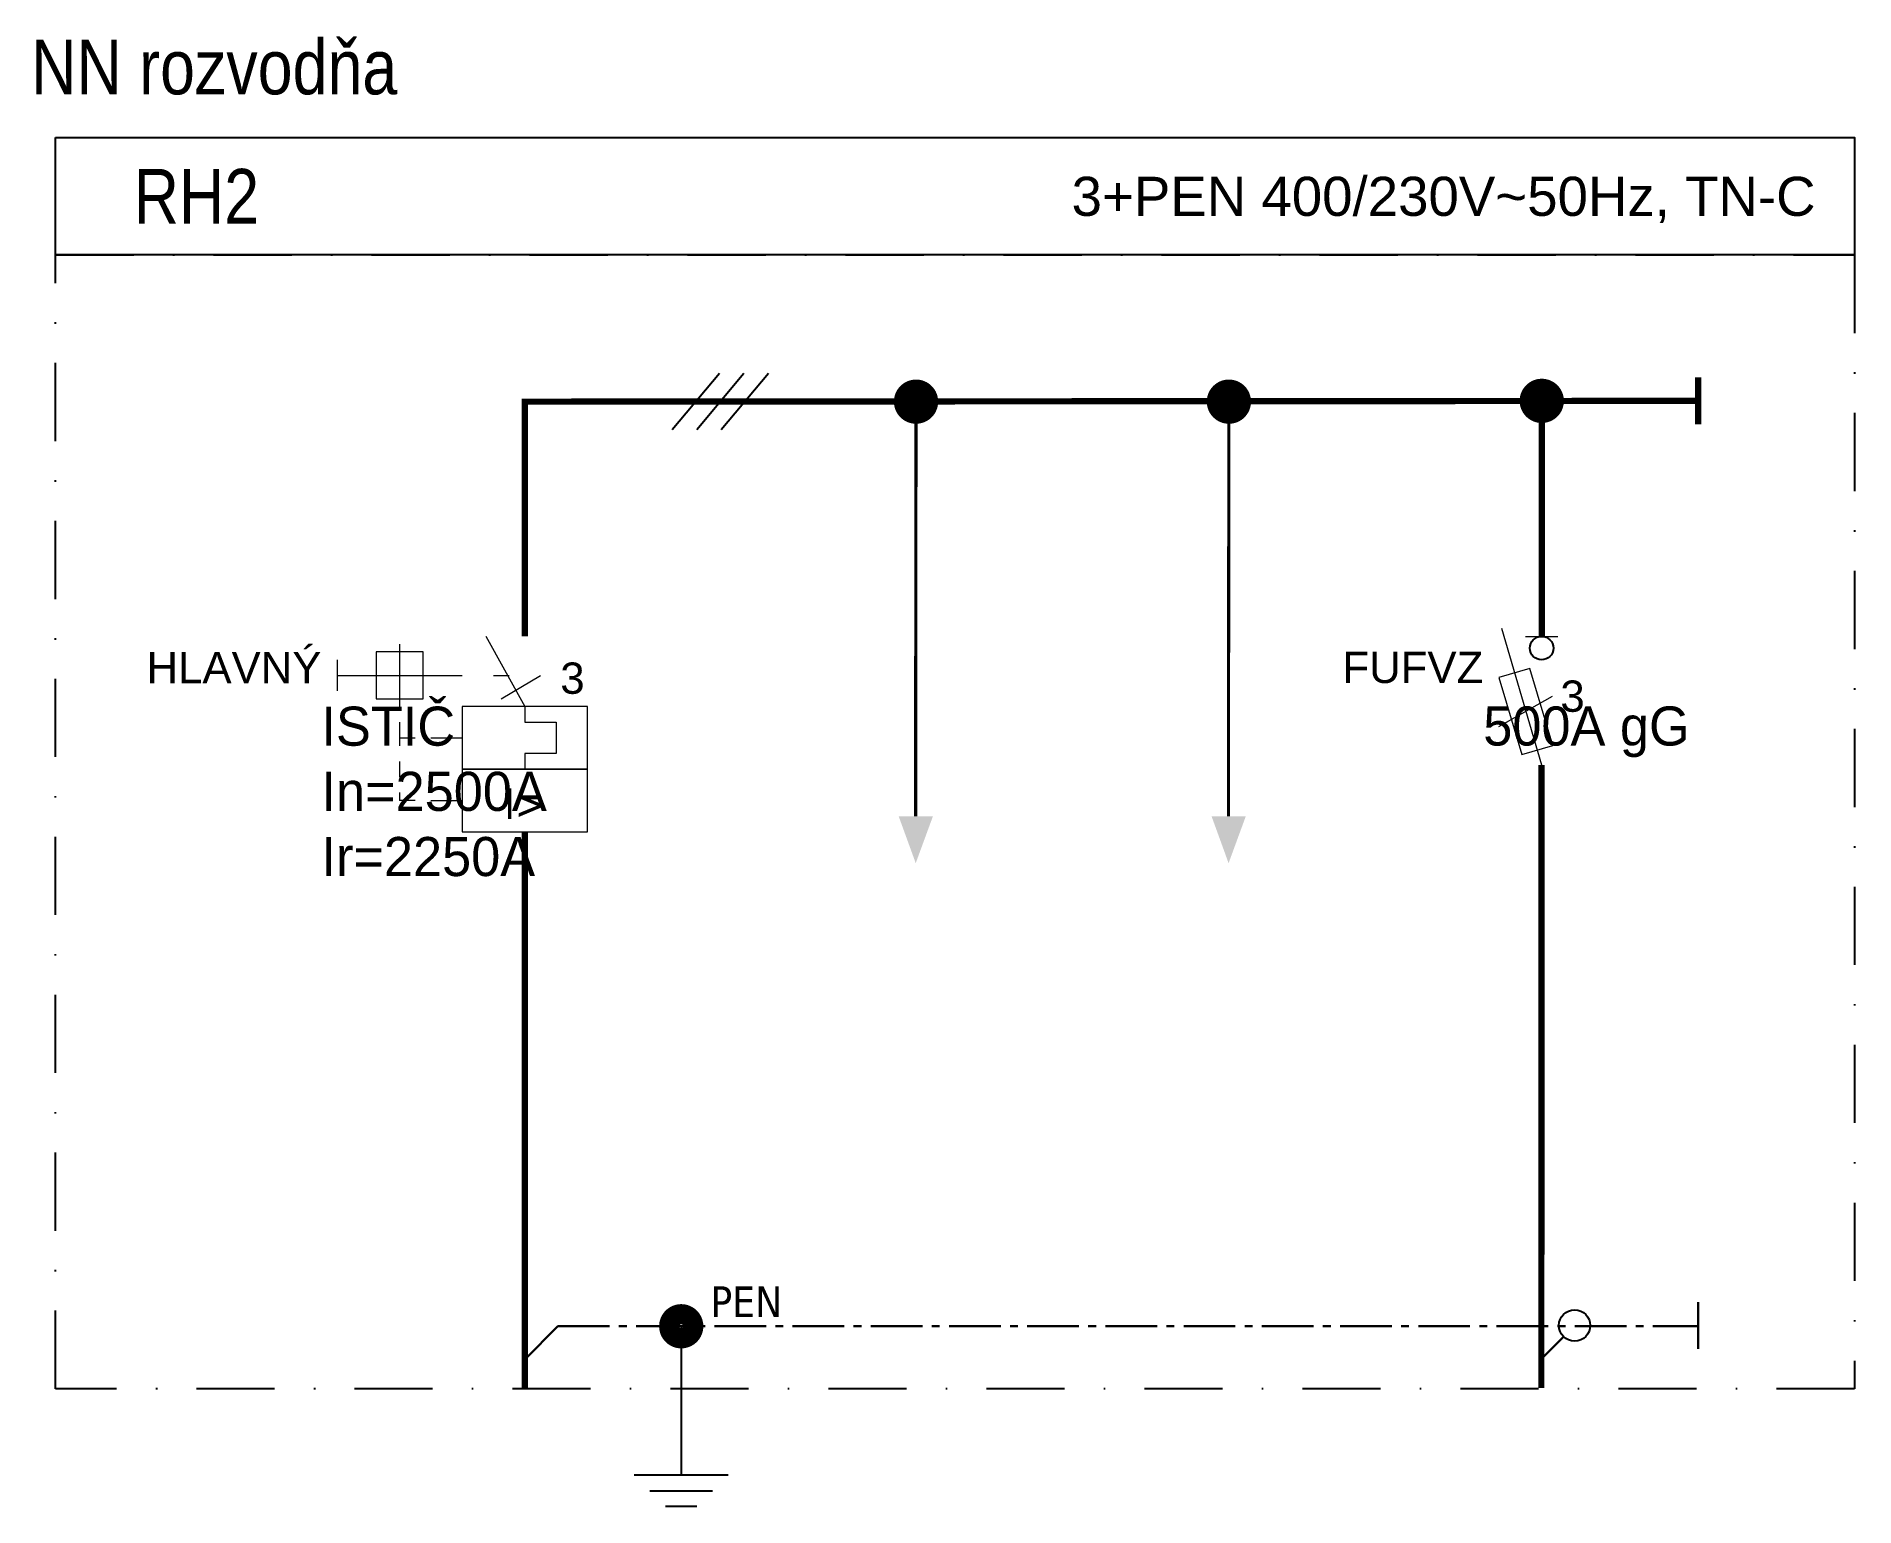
# Model space of a CAD drawing. Header units: millimetres. Extents: x -612 to 6794, y -5043 to 2163.
# Drawn here: x -66.7 to 49.5, y -1411.6 to -1317.6 of the extents above; entities that cross this region are included whole.
import ezdxf
from ezdxf.enums import TextEntityAlignment as Align

# ---------------------------------------------------------------- set-up
doc = ezdxf.new("R2018")
doc.units = ezdxf.units.MM
doc.header["$MEASUREMENT"] = 0
doc.linetypes.add('EPL_DASHLONGDOT', pattern=[1, 0.66, -0.12, 0.1, -0.12])
doc.linetypes.add('ČERCHOVANÁ', pattern=[1, 0.5, -0.25, 0, -0.25])
doc.layers.get('Defpoints').update_dxf_attribs({"color": 250})
for name, color, linetype in [('22kV', 34, 'Continuous'), ('400V', 7, 'Continuous'), ('Pístroj_OZN', 230, 'Continuous')]:
    doc.layers.add(name, color=color, linetype=linetype)
for name, color, linetype, lineweight in [('EPLAN100', 7, 'Continuous', 50), ('EPLAN301', 7, 'Continuous', 25), ('Prístroj', 7, 'Continuous', 13)]:
    doc.layers.add(name, color=color, linetype=linetype, lineweight=lineweight)
doc.styles.get("Standard").update_dxf_attribs({"font": 'arial.ttf'})
doc.styles.add('styl2', font='ARIALN.TTF', dxfattribs={"width": 0.85})
doc.styles.add('Tahoma', font='tahoma.ttf')

msp = doc.modelspace()

# ---------------------------------------------------------------- texts
at = {"layer": '22kV', "color": 0, "style": 'styl2'}
msp.add_text('RH2', height=3.5, dxfattribs=at).set_placement((-60.46, -1327.82), align=Align.MIDDLE_LEFT)
at = {"layer": '400V', "style": 'styl2'}
msp.add_text('NN rozvodňa', height=3.5, dxfattribs=at).set_placement((-67.01, -1319.55), align=Align.MIDDLE_LEFT)
at = {"layer": '400V', "color": 251, "lineweight": 13}
msp.add_text('3+PEN 400/230V~50Hz, TN-C', height=2.5, dxfattribs=at).set_placement((47.05, -1327.82), align=Align.MIDDLE_RIGHT)
at = {"layer": 'EPLAN100', "color": 94, "linetype": 'EPL_DASHLONGDOT', "lineweight": 30, "ltscale": 5, "true_color": 0x00a800, "style": 'Tahoma'}
msp.add_text('PEN', height=1.963, dxfattribs=at).set_placement((-21.3, -1400.07), align=Align.BOTTOM_CENTER)

# ---------------------------------------------------------------- blocks, each defined once
blk = doc.blocks.new('Výkonový istič')
at = {"layer": 'Prístroj', "color": 0, "ltscale": 4}
for p, q in [((0, -3.5), (0, 0)), ((-8, -4), (-8, -8)), ((-2.5, -3.5), (0, -8)), ((-12, -5), (-12, -7)), ((-12, -6), (-10.5, -6)), ((-10.5, -6), (-4, -6)), ((-2, -6), (-1, -6)), ((-1.5, -7.5), (1, -6)), ((-8, -9), (-8, -10)), ((-8, -10), (-7, -10)), ((-8, -10), (-8, -10.5)), ((-6, -10), (-4, -10)), ((-8, -11.5), (-8, -12.5)), ((-8, -13.5), (-8, -14)), ((-7, -14), (-8, -14)), ((-6, -14), (-4, -14))]:
    blk.add_line(p, q, dxfattribs=at)
for points in [[(-9.5, -7.5), (-6.5, -7.5), (-6.5, -4.5), (-9.5, -4.5)], [(-4, -12), (4, -12), (4, -8), (-4, -8)], [(-4, -16), (4, -16), (4, -12), (-4, -12)]]:
    blk.add_lwpolyline(points, close=True, dxfattribs=at)
blk.add_lwpolyline([(0, -8), (0, -9), (2, -9), (2, -11), (0, -11), (0, -12)], dxfattribs=at)
at = {"lineweight": 30, "flags": 104}
blk.add_attdef('POPIS', text='', height=1.8, dxfattribs=at).set_placement((-13, -5), align=Align.TOP_RIGHT)
at = {"color": 0}
blk.add_attdef('POCET_POLOV', (2.26309, -7.17774), '', height=2, dxfattribs=at)
at = {"layer": 'Prístroj', "color": 0, "style": 'Tahoma'}
blk.add_text('I>', height=1.9629, dxfattribs=at).set_placement((0, -14.19629), align=Align.MIDDLE_CENTER)
at = {"layer": 'Pístroj_OZN'}
blk.add_attdef('OZNACENIE', text='', height=2, dxfattribs=at).set_placement((-13, -3.5), align=Align.RIGHT)
blk = doc.blocks.new('Poistkový odpínač')
at = {"color": 0, "lineweight": 25, "ltscale": 4}
blk.add_circle((0, -3.5), 0.75, dxfattribs=at)
at = {"layer": 'Prístroj', "color": 0, "linetype": 'Continuous', "ltscale": 4}
for p, q in [((0, 0), (0, -2.75)), ((-2.57, -2.23), (0, -10.97)), ((-1.03, -2.75), (1.03, -2.75)), ((-2.73, -8.51), (0.7, -6.57)), ((0, -10.97), (0, -13.72))]:
    blk.add_line(p, q, dxfattribs=at)
blk.add_lwpolyline([(-1.27, -10.31), (0.71, -9.73), (-0.76, -4.8), (-2.73, -5.38)], close=True, dxfattribs=at)
blk.add_attdef('POCET_POLOV', text='', height=2).set_placement((1.2, -6.57), align=Align.MIDDLE_LEFT)
at = {"lineweight": 30, "flags": 104}
blk.add_attdef('POPIS', text='', height=1.8, dxfattribs=at).set_placement((-3.73, -7.23), align=Align.TOP_RIGHT)
at = {"layer": 'Pístroj_OZN'}
blk.add_attdef('OZNACENIE', text='', height=2, dxfattribs=at).set_placement((-3.73, -5.73), align=Align.RIGHT)

# ---------------------------------------------------------------- linework, layer by layer
at = {"layer": '22kV', "color": 0, "linetype": 'ČERCHOVANÁ', "ltscale": 10}
msp.add_lwpolyline([(-65.46, -1331.57), (49.55, -1331.57), (49.55, -1404.07), (-65.46, -1404.07)], close=True, dxfattribs=at)
at = {"layer": '400V'}
for p, q in [((-23.01, -1339.16), (-26.03, -1342.75)), ((-21.45, -1339.16), (-24.46, -1342.75)), ((-19.89, -1339.16), (-22.9, -1342.75))]:
    msp.add_line(p, q, dxfattribs=at)
at = {"layer": '400V', "color": 94, "true_color": 0x00a800}
for p, q in [((-25.46, -1400.07), (-25.46, -1409.6)), ((-22.46, -1409.6), (-28.46, -1409.6)), ((-27.46, -1410.6), (-23.46, -1410.6)), ((-24.46, -1411.6), (-26.46, -1411.6))]:
    msp.add_line(p, q, dxfattribs=at)
at = {"layer": '400V', "ltscale": 5}
msp.add_lwpolyline([(-65.46, -1324.07), (49.55, -1324.07), (49.55, -1331.57), (-65.46, -1331.57)], close=True, dxfattribs=at)
at = {"layer": '400V', "color": 252, "const_width": 1.29}
for points in [[(-9.68, -1340.95, 1), (-11.22, -1340.95, 1), (-9.68, -1340.95, 0.272597)], [(10.32, -1340.95, 1), (8.78, -1340.95, 1), (10.32, -1340.95, 0.272597)]]:
    msp.add_lwpolyline(points, format="xyb", dxfattribs=at)
at = {"layer": '400V', "const_width": 1.29}
msp.add_lwpolyline([(30.32, -1340.9, 1), (28.78, -1340.9, 1), (30.32, -1340.9, 0.272597)], format="xyb", dxfattribs=at)
at = {"layer": '400V', "const_width": 0.4, "flags": 128}
for points in [[(39.55, -1339.4), (39.55, -1342.4)], [(-35.46, -1355.95), (-35.46, -1340.95), (39.55, -1340.9)], [(29.55, -1355.95), (29.55, -1340.9)], [(29.54, -1364.18), (29.52, -1404.02)], [(-35.46, -1368.45), (-35.46, -1404.07)]]:
    msp.add_lwpolyline(points, dxfattribs=at)
at = {"layer": '400V', "color": 252, "const_width": 0.2, "flags": 128}
for points in [[(-10.47, -1357.47), (-10.45, -1340.95)], [(9.53, -1357.47), (9.55, -1340.95)], [(-10.47, -1357.47), (-10.47, -1367.46)], [(9.53, -1357.47), (9.53, -1367.46)]]:
    msp.add_lwpolyline(points, dxfattribs=at)
at = {"layer": '400V', "color": 94, "true_color": 0x00a800, "const_width": 1.29}
msp.add_lwpolyline([(-26.23, -1400.07, -1), (-24.69, -1400.07, -1), (-26.23, -1400.07, -0.272597)], format="xyb", dxfattribs=at)
at = {"layer": '400V', "color": 252}
for points in [[(-9.37, -1367.46), (-10.47, -1370.46), (-11.56, -1367.46), (-10.47, -1370.46)], [(10.63, -1367.46), (9.53, -1370.46), (8.44, -1367.46), (9.53, -1370.46)]]:
    msp.add_solid(points, dxfattribs=at)
at = {"layer": 'Defpoints', "linetype": 'ČERCHOVANÁ'}
msp.add_lwpolyline([(-35.46, -1340.95), (-10.46, -1340.95)], dxfattribs=at)
at = {"layer": 'EPLAN100', "color": 94, "linetype": 'EPL_DASHLONGDOT', "lineweight": 30, "ltscale": 10, "true_color": 0x00a800}
msp.add_lwpolyline([(39.55, -1398.52), (39.55, -1401.52)], dxfattribs=at)
at = {"layer": 'EPLAN100', "color": 94, "linetype": 'EPL_DASHLONGDOT', "lineweight": 30, "ltscale": 5, "true_color": 0x00a800}
for points in [[(-35.46, -1402.2), (-33.34, -1400.07), (39.55, -1400.07)], [(29.53, -1402.15), (30.95, -1400.73)]]:
    msp.add_lwpolyline(points, dxfattribs=at)
at = {"layer": 'EPLAN301', "color": 94, "ltscale": 4, "true_color": 0x00a800}
msp.add_circle((31.65, -1400.02), 1, dxfattribs=at)

# ---------------------------------------------------------------- block references
at = {"layer": 'Prístroj'}
ref = msp.add_blockref('Výkonový istič', (-35.46, -1352.45), dxfattribs=at)
ref.add_attrib('POCET_POLOV', '3', (-33.19, -1359.63), dxfattribs={"layer": '0', "height": 2})
ref.add_attrib('OZNACENIE', 'HLAVNÝ', dxfattribs={"layer": 'Pístroj_OZN', "color": 0, "height": 2}).set_placement((-48.46, -1358.95), align=Align.RIGHT)
lines = msp.add_mtext('ISTIČ\\PIn=2500A\\PIr=2250A', dxfattribs={"layer": '0', "insert": (-48.46, -1360.45), "char_height": 2.5, "attachment_point": 1})
ref.add_attrib('POPIS', '', (-48.46, -1360.45), dxfattribs={"flags": 104}).embed_mtext(lines)
at = {"layer": 'Prístroj', "color": 0}
ref = msp.add_blockref('Poistkový odpínač', (29.54, -1353.21), dxfattribs=at)
ref.add_attrib('POCET_POLOV', '3', dxfattribs={"layer": '0', "height": 2}).set_placement((30.74, -1359.78), align=Align.MIDDLE_LEFT)
ref.add_attrib('OZNACENIE', 'FUFVZ', dxfattribs={"layer": 'Pístroj_OZN', "height": 2}).set_placement((25.81, -1358.94), align=Align.RIGHT)
lines = msp.add_mtext('500A gG', dxfattribs={"layer": '0', "insert": (25.81, -1360.44), "char_height": 2.5, "attachment_point": 1})
ref.add_attrib('POPIS', '', (25.81, -1360.44), dxfattribs={"flags": 104}).embed_mtext(lines)

msp.set_redraw_order([(e.dxf.handle, doc.entitydb.next_handle()) for e in msp.query("TEXT MTEXT ATTDEF DIMENSION ARC_DIMENSION")])  # texts and dimensions are drawn at this point

doc.saveas('drawing.dxf')
